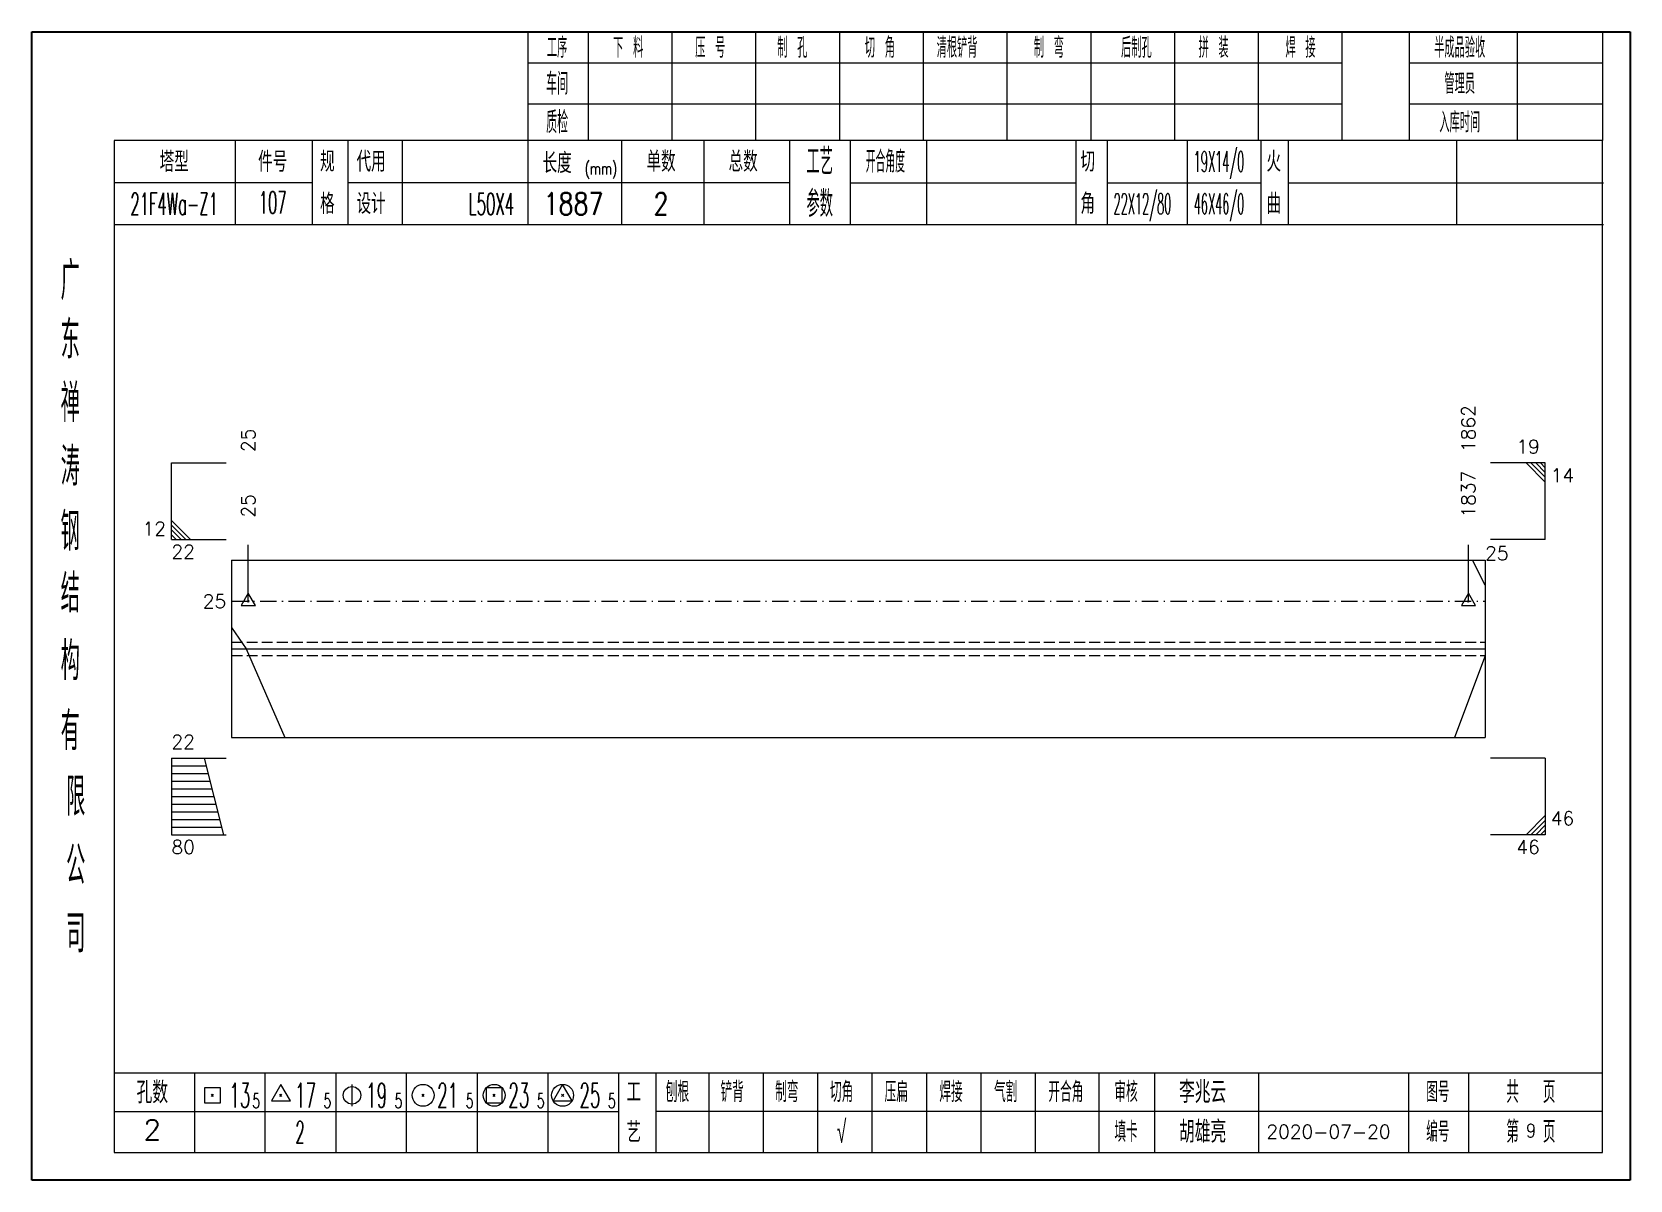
# Model space of a CAD drawing. Extents: x 1310 to 15542, y -76 to 8381.
# Drawn here: x 4013.5 to 4305.6, y 5793.7 to 6003.7 of the extents above; entities that cross this region are included whole.
import ezdxf
from ezdxf.enums import TextEntityAlignment as Align

# ---------------------------------------------------------------- set-up
doc = ezdxf.new("R2010")
doc.units = 0
doc.header["$MEASUREMENT"] = 0
doc.linetypes.add('一点画线', pattern=[5.2, 3, -1, 0.2, -1])
doc.linetypes.add('虚线', pattern=[2.75, 2, -0.75])
doc.layers.get('0').update_dxf_attribs({"linetype": 'CONTINUOUS', "lineweight": 25})
for name, color, linetype, lineweight in [('1', 7, 'CONTINUOUS', 25), ('4', 7, 'CONTINUOUS', 25), ('5', 7, 'CONTINUOUS', 25)]:
    doc.layers.add(name, color=color, linetype=linetype, lineweight=lineweight)
doc.styles.get("Standard").update_dxf_attribs({"font": 'simplex.shx', "width": 0.7, "height": 3, "bigfont": 'gbhzfs.shx'})

msp = doc.modelspace()

# ---------------------------------------------------------------- texts
at = {"color": 7, "linetype": 'Continuous', "lineweight": 13}
for s, p in [('1862', (4276.056, 5926.824)), ('25', (4052.997, 5926.824))]:
    msp.add_text(s, height=2.5, rotation=90, dxfattribs=at).set_placement(p, align=Align.MIDDLE_LEFT)
for s, p in [('19', (4289.092, 5925.824)), ('12', (4037.962, 5910.824))]:
    msp.add_text(s, height=2.5, dxfattribs=at).set_placement(p, align=Align.BOTTOM_RIGHT)
at = {"color": 8, "linetype": 'Continuous', "lineweight": 9}
for s, p in [('1837', (4276.056, 5914.824)), ('25', (4052.997, 5914.824))]:
    msp.add_text(s, height=2.5, rotation=90, dxfattribs=at).set_placement(p, align=Align.MIDDLE_LEFT)
at = {"color": 7, "linetype": 'Continuous', "lineweight": 13}
for s, p in [('14', (4291.092, 5923.824)), ('22', (4038.962, 5909.824)), ('80', (4038.962, 5855.824))]:
    msp.add_text(s, height=2.5, dxfattribs=at).set_placement(p, align=Align.TOP_LEFT)
msp.add_text('25', height=2.5, dxfattribs=at).set_placement((4279.092, 5908.324), align=Align.MIDDLE_LEFT)
msp.add_text('25', height=2.5, dxfattribs=at).set_placement((4048.962, 5899.524), align=Align.MIDDLE_RIGHT)
for s, p in [('22', (4038.962, 5871.824)), ('46', (4291.092, 5857.824))]:
    msp.add_text(s, height=2.5, dxfattribs=at).set_placement(p, align=Align.BOTTOM_LEFT)
msp.add_text('46', height=2.5, dxfattribs=at).set_placement((4289.092, 5855.824), align=Align.TOP_RIGHT)
at = {"layer": '4', "color": 1, "linetype": 'Continuous', "lineweight": 25}
for s, height, width, p in [('工序', 3.7, 0.7, (4109.462, 6000.781)), ('下 料', 3.7, 0.7, (4122.462, 6000.781)), ('压 号', 3.7, 0.7, (4137.462, 6000.781)), ('制 孔', 3.7, 0.7, (4152.462, 6000.781)), ('切 角', 3.7, 0.7, (4168.462, 6000.781)), ('清根铲背 ', 3.7, 0.7, (4183.462, 6000.781)), (' 制 弯', 3.7, 0.7, (4198.462, 6000.781)), (' 后制孔', 3.7, 0.7, (4214.462, 6000.781)), ('拼 装', 3.7, 0.7, (4229.462, 6000.781)), (' 焊 接', 3.7, 0.7, (4244.462, 6000.781)), ('半成品验收', 3.7, 0.7, (4274.462, 6000.781)), ('车间', 4, 0.7, (4109.462, 5994.181)), ('管理员', 3.7, 0.7, (4274.462, 5994.181)), ('质检', 4, 0.7, (4109.462, 5987.121)), ('入库时间', 3.7, 0.7, (4274.462, 5987.121)), ('工艺', 4.8, 0.7, (4157.462, 5979.941)), ('(mm)', 2.24, 0.7, (4117.462, 5978.681)), ('开合角度', 4, 0.6, (4169.462, 5979.941)), ('19X14/0', 3.8, 0.4, (4230.462, 5979.941)), ('21F4Wa-Z1', 4, 0.5, (4039.462, 5972.201)), ('107', 4, 0.5, (4057.462, 5972.451)), ('L50X4', 4, 0.5, (4097.462, 5972.181)), ('1887', 4, 0.8, (4112.462, 5972.231)), ('2', 4, 0.8, (4128.462, 5972.231)), ('参数', 4.8, 0.7, (4157.462, 5972.231)), ('22X12/80', 3.8, 0.4, (4216.462, 5972.231)), ('46X46/0', 3.8, 0.4, (4230.462, 5972.231)), ('广', 6.96, 0.7, (4020.462, 5958.151)), ('东', 6.96, 0.7, (4020.462, 5947.361)), ('禅', 6.96, 0.7, (4020.462, 5935.771)), ('涛', 6.96, 0.7, (4020.462, 5924.171)), ('钢', 6.96, 0.7, (4020.462, 5912.281)), ('结', 6.96, 0.7, (4020.462, 5900.971)), ('构', 6.96, 0.7, (4020.462, 5888.591)), ('有', 6.96, 0.7, (4020.462, 5875.781)), ('限', 6.96, 0.7, (4021.462, 5863.781)), ('公', 6.96, 0.7, (4021.462, 5851.241)), ('司', 6.96, 0.7, (4021.462, 5838.761)), ('13', 4.47, 0.5, (4051.462, 5809.181)), ('17', 4.47, 0.5, (4063.462, 5809.181)), ('19', 4.47, 0.5, (4076.462, 5809.181)), ('21', 4.47, 0.5, (4089.462, 5809.181)), ('23', 4.47, 0.5, (4102.462, 5809.181)), ('25', 4.47, 0.5, (4115.462, 5809.181)), ('刨根', 3.7, 0.8, (4131.462, 5809.781)), ('铲背', 3.7, 0.8, (4141.462, 5809.781)), ('制弯', 3.7, 0.8, (4151.462, 5809.781)), ('切角', 3.7, 0.8, (4161.462, 5809.781)), ('压扁', 3.7, 0.8, (4171.462, 5809.781)), ('焊接', 3.7, 0.8, (4181.462, 5809.781)), ('气割', 3.7, 0.8, (4191.462, 5809.781)), ('开合角', 3.7, 0.8, (4202.462, 5809.781)), ('审核', 3.7, 0.8, (4213.462, 5809.781)), ('图号', 3.7, 0.8, (4270.462, 5809.781)), ('共  页', 4, 0.8, (4287.462, 5809.781)), ('5', 2.68, 0.6, (4054.462, 5808.181)), ('5', 2.68, 0.6, (4067.462, 5808.181)), ('5', 2.68, 0.6, (4080.462, 5808.181)), ('5', 2.68, 0.6, (4093.462, 5808.181)), ('5', 2.68, 0.6, (4106.462, 5808.181)), ('5', 2.68, 0.6, (4119.462, 5808.181)), ('√', 4, 0.6, (4161.462, 5802.511)), ('填卡', 3.7, 0.8, (4213.462, 5802.511)), ('编号', 3.7, 0.8, (4270.462, 5802.511)), ('第  页', 4, 0.8, (4287.462, 5802.511)), ('2', 4, 0.5, (4062.462, 5802.431))]:
    msp.add_text(s, height=height, dxfattribs=dict(at, width=width)).set_placement(p, align=Align.MIDDLE_CENTER)
for s, height, p in [('塔型', 3.7, (4039.462, 5979.911)), ('件号', 3.7, (4057.462, 5979.911)), ('规', 3.7, (4067.462, 5979.941)), ('代用', 3.7, (4075.462, 5979.941)), ('长度', 3.7, (4109.462, 5979.681)), ('单数', 3.7, (4128.462, 5979.941)), ('总数', 3.7, (4143.462, 5979.941)), ('切', 3.7, (4206.462, 5979.941)), ('火', 3.7, (4240.462, 5979.941)), ('格', 3.7, (4067.462, 5972.231)), ('设计', 3.7, (4075.462, 5972.231)), ('角', 3.7, (4206.462, 5972.231)), ('曲', 3.7, (4240.462, 5972.231)), ('孔数', 4, (4035.462, 5809.701)), ('工', 3.7, (4123.462, 5809.781)), ('李兆云', 4, (4227.462, 5809.781)), ('2', 3.7, (4035.462, 5802.871)), ('艺', 3.7, (4123.462, 5802.431)), ('胡雄亮', 4, (4227.462, 5802.511)), ('2020-07-20', 2.5, (4250.462, 5802.511))]:
    msp.add_text(s, height=height, dxfattribs=at).set_placement(p, align=Align.MIDDLE_CENTER)
at = {"layer": '4', "color": 6, "linetype": 'Continuous', "lineweight": 25, "width": 0.8}
msp.add_text('9', height=2.5, dxfattribs=at).set_placement((4287.487, 5802.739), align=Align.MIDDLE_CENTER)

# ---------------------------------------------------------------- blocks, each defined once
blk = doc.blocks.new('孔17.5')
at = {"layer": '5', "color": 7, "linetype": 'Continuous', "lineweight": 13}
for p, q in [((0, 1), (-0.866, -0.5)), ((-0.1, -0.1), (0.1, 0.1)), ((0.1, -0.1), (-0.1, 0.1)), ((0.866, -0.5), (0, 1)), ((-0.866, -0.5), (0.866, -0.5))]:
    blk.add_line(p, q, dxfattribs=at)
blk = doc.blocks.new('CTJGK')
at = {"color": 6, "linetype": 'Continuous'}
for p, q in [((0, 209.97), (292.13, 209.97)), ((0, 0), (0, 209.97)), ((292.13, 209.97), (292.13, 0)), ((292.13, 0), (0, 0))]:
    blk.add_line(p, q, dxfattribs=at)

# ---------------------------------------------------------------- linework, layer by layer
at = {"color": 7, "linetype": 'Continuous', "lineweight": 13}
for p, q in [((4038.962, 5924.824), (4048.962, 5924.824)), ((4038.962, 5910.824), (4038.962, 5924.824)), ((4290.092, 5924.824), (4280.092, 5924.824)), ((4286.592, 5924.824), (4290.092, 5921.324)), ((4287.467, 5924.824), (4290.092, 5922.199)), ((4288.342, 5924.824), (4290.092, 5923.074)), ((4289.217, 5924.824), (4290.092, 5923.949)), ((4290.092, 5910.824), (4290.092, 5924.824)), ((4042.462, 5910.824), (4038.962, 5914.324)), ((4041.587, 5910.824), (4038.962, 5913.449)), ((4040.712, 5910.824), (4038.962, 5912.574)), ((4039.837, 5910.824), (4038.962, 5911.699)), ((4038.962, 5910.824), (4048.962, 5910.824)), ((4052.997, 5899.524), (4052.997, 5909.824)), ((4276.056, 5899.524), (4276.056, 5909.824)), ((4290.092, 5910.824), (4280.092, 5910.824)), ((4279.092, 5902.488), (4276.785, 5907.024)), ((4049.962, 5894.712), (4052.633, 5890.824)), ((4052.633, 5890.824), (4059.676, 5874.624)), ((4279.092, 5889.528), (4273.506, 5874.624)), ((4038.962, 5870.824), (4048.962, 5870.824)), ((4038.962, 5870.824), (4038.962, 5856.824)), ((4038.962, 5869.424), (4045.312, 5869.424)), ((4044.962, 5870.824), (4048.462, 5856.824)), ((4290.092, 5870.824), (4280.092, 5870.824)), ((4290.092, 5870.824), (4290.092, 5856.824)), ((4038.962, 5868.024), (4045.662, 5868.024)), ((4038.962, 5866.624), (4046.012, 5866.624)), ((4038.962, 5865.224), (4046.362, 5865.224)), ((4038.962, 5863.824), (4046.712, 5863.824)), ((4038.962, 5862.424), (4047.062, 5862.424)), ((4038.962, 5861.024), (4047.412, 5861.024)), ((4286.592, 5856.824), (4290.092, 5860.324)), ((4038.962, 5859.624), (4047.762, 5859.624)), ((4038.962, 5858.224), (4048.112, 5858.224)), ((4287.467, 5856.824), (4290.092, 5859.449)), ((4288.342, 5856.824), (4290.092, 5858.574)), ((4289.217, 5856.824), (4290.092, 5857.699)), ((4038.962, 5856.824), (4048.962, 5856.824)), ((4290.092, 5856.824), (4280.092, 5856.824))]:
    msp.add_line(p, q, dxfattribs=at)
at = {"color": 7, "linetype": 'Continuous', "lineweight": 18}
for p, q in [((4049.962, 5907.024), (4049.962, 5874.624)), ((4049.962, 5907.024), (4279.092, 5907.024)), ((4279.092, 5907.024), (4279.092, 5874.624)), ((4049.962, 5890.824), (4279.092, 5890.824))]:
    msp.add_line(p, q, dxfattribs=at)
at = {"color": 3, "linetype": '一点画线', "lineweight": 13}
msp.add_line((4049.962, 5899.524), (4279.092, 5899.524), dxfattribs=at)
at = {"color": 1, "linetype": '虚线', "lineweight": 18}
for p, q in [((4049.962, 5892.024), (4279.092, 5892.024)), ((4049.962, 5889.624), (4279.092, 5889.624))]:
    msp.add_line(p, q, dxfattribs=at)
at = {"layer": '1', "color": 7, "linetype": 'Continuous', "lineweight": 18}
msp.add_line((4049.962, 5874.624), (4279.092, 5874.624), dxfattribs=at)
at = {"layer": '4', "color": 1, "linetype": 'Continuous', "lineweight": 18}
for p, q in [((4013.462, 6003.651), (4013.462, 5793.681)), ((4305.592, 6003.651), (4013.462, 6003.651)), ((4104.092, 6003.651), (4104.092, 5983.811)), ((4115.122, 6003.651), (4115.122, 5983.791)), ((4130.432, 6003.651), (4130.432, 5983.791)), ((4145.752, 6003.651), (4145.752, 5983.791)), ((4161.062, 6003.651), (4161.062, 5983.791)), ((4176.372, 6003.651), (4176.372, 5983.791)), ((4191.682, 6003.651), (4191.682, 5983.791)), ((4207.002, 6003.651), (4207.002, 5983.791)), ((4222.312, 6003.651), (4222.312, 5983.791)), ((4237.622, 6003.651), (4237.622, 5983.791)), ((4252.932, 6003.651), (4252.932, 5983.811)), ((4252.932, 6003.651), (4252.932, 5983.791)), ((4265.212, 6003.651), (4265.212, 5983.791)), ((4284.962, 6003.651), (4284.962, 5983.791)), ((4300.542, 6003.651), (4300.542, 5983.791)), ((4305.592, 5973.851), (4305.592, 6003.651)), ((4252.932, 5997.921), (4104.092, 5997.921)), ((4300.542, 5997.921), (4265.212, 5997.921)), ((4252.932, 5990.441), (4104.092, 5990.441)), ((4300.542, 5990.441), (4265.212, 5990.441)), ((4028.472, 5983.791), (4028.472, 5798.731)), ((4300.542, 5983.791), (4028.472, 5983.791)), ((4050.592, 5983.801), (4050.592, 5968.381)), ((4064.742, 5968.381), (4064.742, 5983.791)), ((4071.242, 5968.381), (4071.242, 5983.791)), ((4081.112, 5983.791), (4081.112, 5968.381)), ((4104.092, 5983.811), (4104.092, 5968.381)), ((4121.212, 5983.791), (4121.212, 5968.381)), ((4136.262, 5983.791), (4136.262, 5968.381)), ((4151.962, 5983.791), (4151.962, 5968.381)), ((4163.022, 5983.791), (4163.022, 5968.381)), ((4176.972, 5983.791), (4176.972, 5968.381)), ((4204.272, 5983.791), (4204.272, 5968.381)), ((4210.032, 5983.791), (4210.032, 5968.381)), ((4224.652, 5983.791), (4224.652, 5968.381)), ((4238.112, 5983.791), (4238.112, 5968.381)), ((4243.102, 5983.791), (4243.102, 5968.381)), ((4273.842, 5983.791), (4273.842, 5968.381)), ((4300.542, 5798.731), (4300.542, 5983.791)), ((4064.742, 5976.031), (4028.472, 5976.031)), ((4151.962, 5976.081), (4071.242, 5976.081)), ((4163.022, 5976.081), (4204.272, 5976.081)), ((4210.032, 5976.081), (4238.112, 5976.081)), ((4243.102, 5976.081), (4300.722, 5976.081)), ((4305.592, 5793.681), (4305.592, 5973.851)), ((4300.722, 5968.381), (4028.472, 5968.381)), ((4028.472, 5813.261), (4300.542, 5813.261)), ((4043.162, 5813.261), (4043.162, 5798.731)), ((4056.092, 5798.731), (4056.092, 5813.261)), ((4069.022, 5813.261), (4069.022, 5798.731)), ((4081.942, 5798.731), (4081.942, 5813.261)), ((4094.872, 5813.261), (4094.872, 5798.731)), ((4107.802, 5798.731), (4107.802, 5813.261)), ((4120.722, 5798.731), (4120.722, 5813.261)), ((4127.592, 5798.731), (4127.592, 5813.261)), ((4137.252, 5798.731), (4137.252, 5813.261)), ((4147.192, 5798.731), (4147.192, 5813.261)), ((4157.132, 5798.731), (4157.132, 5813.261)), ((4167.082, 5798.731), (4167.082, 5813.261)), ((4177.022, 5798.731), (4177.022, 5813.261)), ((4186.962, 5798.731), (4186.962, 5813.261)), ((4196.912, 5798.731), (4196.912, 5813.261)), ((4208.552, 5798.731), (4208.552, 5813.261)), ((4218.702, 5798.731), (4218.702, 5813.261)), ((4237.762, 5798.731), (4237.762, 5813.261)), ((4265.142, 5798.731), (4265.142, 5813.261)), ((4276.102, 5798.731), (4276.102, 5813.261)), ((4120.722, 5806.131), (4028.472, 5806.131)), ((4127.552, 5806.291), (4300.542, 5806.291)), ((4028.472, 5798.731), (4300.542, 5798.731)), ((4013.462, 5793.681), (4305.592, 5793.681))]:
    msp.add_line(p, q, dxfattribs=at)
at = {"layer": '4', "color": 7, "linetype": 'Continuous', "lineweight": 13}
for p, q in [((4045.048, 5807.767), (4045.048, 5810.595)), ((4045.048, 5810.595), (4047.876, 5810.595)), ((4047.876, 5810.595), (4047.876, 5807.767)), ((4058.962, 5811.181), (4057.23, 5808.181)), ((4060.694, 5808.181), (4058.962, 5811.181)), ((4071.962, 5811.181), (4071.962, 5807.181)), ((4096.548, 5807.767), (4096.548, 5810.595)), ((4096.548, 5810.595), (4099.376, 5810.595)), ((4099.376, 5810.595), (4099.376, 5807.767)), ((4110.462, 5811.181), (4108.73, 5808.181)), ((4112.194, 5808.181), (4110.462, 5811.181)), ((4047.876, 5807.767), (4045.048, 5807.767)), ((4046.262, 5808.981), (4046.662, 5809.381)), ((4046.662, 5808.981), (4046.262, 5809.381)), ((4057.23, 5808.181), (4060.694, 5808.181)), ((4058.762, 5808.981), (4059.162, 5809.381)), ((4059.162, 5808.981), (4058.762, 5809.381)), ((4084.762, 5808.981), (4085.162, 5809.381)), ((4085.162, 5808.981), (4084.762, 5809.381)), ((4099.376, 5807.767), (4096.548, 5807.767)), ((4097.762, 5808.981), (4098.162, 5809.381)), ((4098.162, 5808.981), (4097.762, 5809.381)), ((4108.73, 5808.181), (4112.194, 5808.181)), ((4110.262, 5808.981), (4110.662, 5809.381)), ((4110.662, 5808.981), (4110.262, 5809.381))]:
    msp.add_line(p, q, dxfattribs=at)
for centre, radius in [((4071.962, 5809.181), 1.6), ((4084.962, 5809.181), 2), ((4097.962, 5809.181), 2), ((4110.462, 5809.181), 2)]:
    msp.add_circle(centre, radius, dxfattribs=at)

# ---------------------------------------------------------------- block references
at = {"color": 0, "linetype": 'Continuous'}
msp.add_blockref('CTJGK', (4013.462, 5793.681), dxfattribs=at)
at = {"color": 8, "linetype": 'Continuous', "lineweight": 9, "xscale": 1.5, "yscale": 1.5, "zscale": 1.5}
for p in [(4052.997, 5899.524), (4276.056, 5899.524)]:
    msp.add_blockref('孔17.5', p, dxfattribs=at)

msp.set_redraw_order([(e.dxf.handle, doc.entitydb.next_handle()) for e in msp.query("TEXT MTEXT ATTDEF DIMENSION ARC_DIMENSION")])  # texts and dimensions are drawn at this point

doc.saveas('drawing.dxf')
